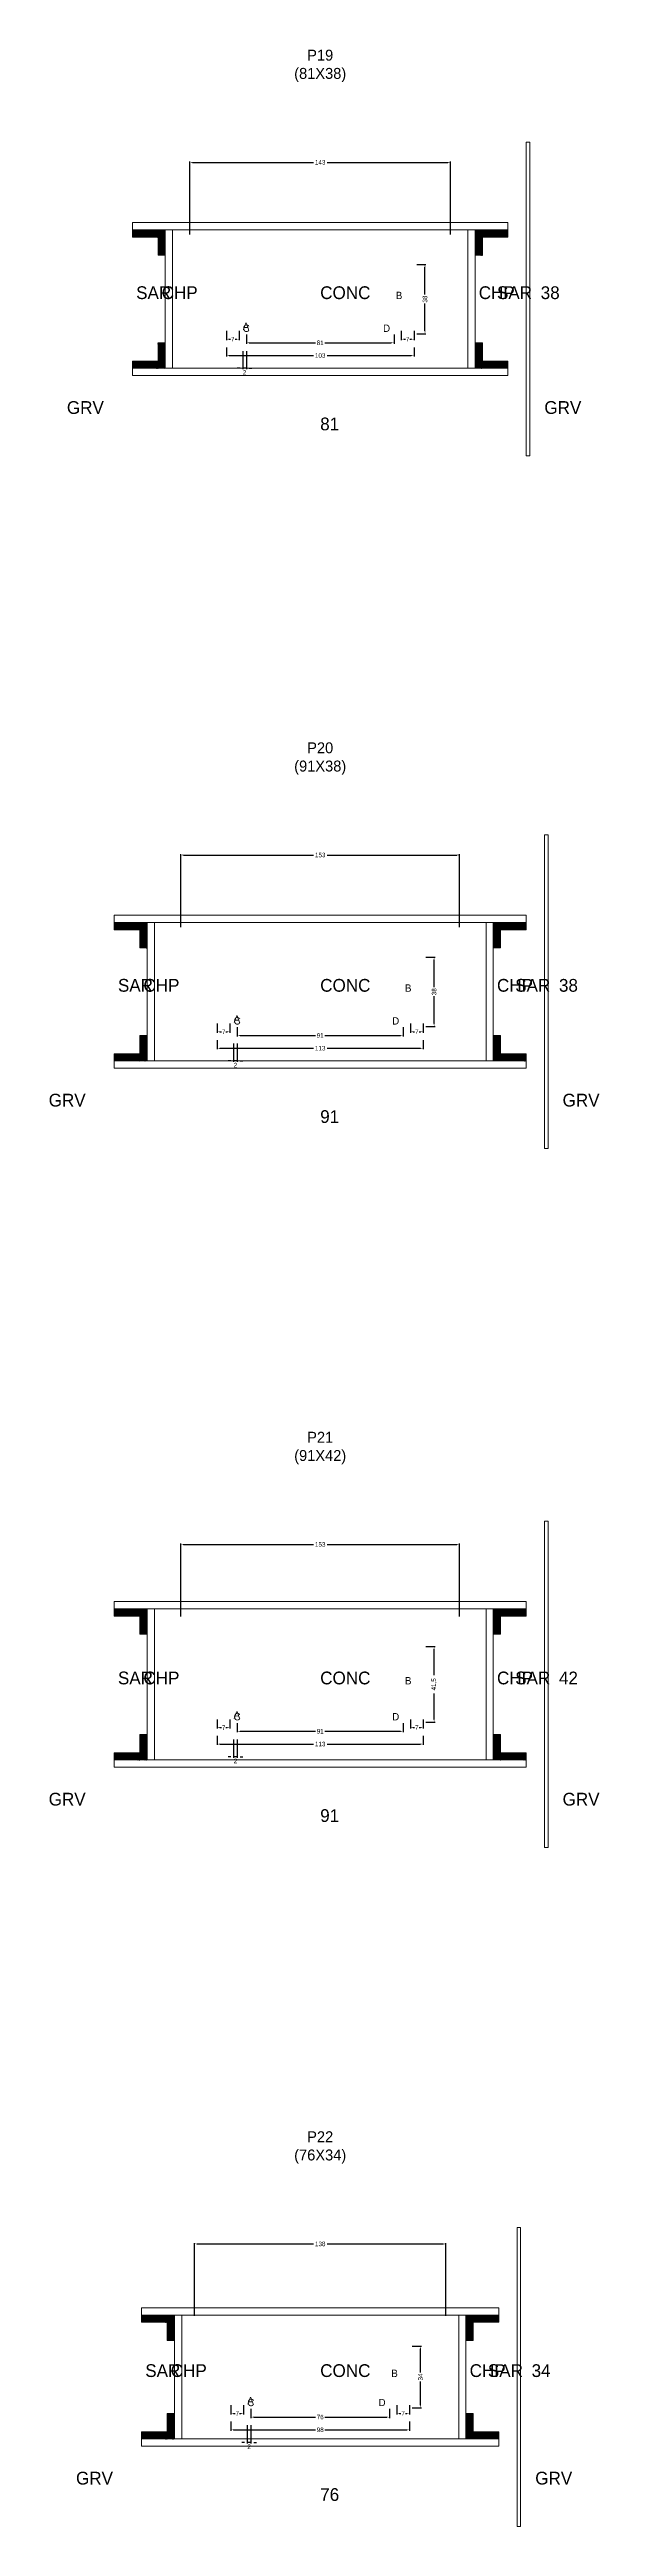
# Model space of a CAD drawing. Header units: centimetres. Extents: x -10500 to 4102, y -9886 to 295.
# Drawn here: x -149 to 153, y -7922 to -6563 of the extents above; entities that cross this region are included whole.
import ezdxf

# ---------------------------------------------------------------- set-up
doc = ezdxf.new("R2010")
doc.units = ezdxf.units.CM
for name, color, linetype in [('COTA', 241, 'Continuous'), ('Hachura', 251, 'Continuous'), ('NOMENCLATURA', 7, 'Continuous'), ('SARRAFO', 251, 'Continuous'), ('Texto Seção', 7, 'Continuous')]:
    doc.layers.add(name, color=color, linetype=linetype)
doc.dimstyles.new('cotax2', dxfattribs={"dimtxt": 2.5, "dimasz": 1.5, "dimexe": 0.5, "dimexo": 0.5, "dimgap": 0.5, "dimtad": 1, "dimcen": 2.5, "dimazin": 3, "dimtfac": 1, "dimtmove": 0, "dimatfit": 3})

msp = doc.modelspace()

# ---------------------------------------------------------------- texts
at = {"layer": 'NOMENCLATURA'}
for s, p in [('B', (41.5, -6700)), ('A', (-42.5, -6717)), ('C', (-42.5, -6718)), ('D', (34.5, -6718)), ('B', (46.5, -7080)), ('A', (-47.5, -7097)), ('C', (-47.5, -7098)), ('D', (39.5, -7098)), ('B', (46.5, -7460)), ('A', (-47.5, -7478.75)), ('C', (-47.5, -7479.75)), ('D', (39.5, -7479.75)), ('B', (39, -7840)), ('A', (-40, -7855)), ('C', (-40, -7856)), ('D', (32, -7856))]:
    msp.add_text(s, height=4, dxfattribs=at).set_placement(p)
at = {"layer": 'NOMENCLATURA', "char_height": 6, "attachment_point": 8}
for s, insert in [('P19\\P(81X38)', (0, -6581)), ('P20\\P(91X38)', (0, -6961)), ('P21\\P(91X42)', (0, -7339.25)), ('P22\\P(76X34)', (0, -7723))]:
    msp.add_mtext(s, dxfattribs=dict(at, insert=insert))
at = {"layer": 'Texto Seção'}
for s, p in [('SAR', (-101, -6700)), ('CHP', (-87, -6700)), ('CONC', (0, -6700)), ('CHP', (87, -6700)), ('SAR', (97, -6700)), ('38', (121, -6700)), ('GRV', (-139, -6763)), ('81', (0, -6772)), ('GRV', (123, -6763)), ('SAR', (-111, -7080)), ('CHP', (-97, -7080)), ('CONC', (0, -7080)), ('CHP', (97, -7080)), ('SAR', (107, -7080)), ('38', (131, -7080)), ('GRV', (-149, -7143)), ('91', (0, -7152)), ('GRV', (133, -7143)), ('SAR', (-111, -7460)), ('CHP', (-97, -7460)), ('CONC', (0, -7460)), ('CHP', (97, -7460)), ('SAR', (107, -7460)), ('42', (131, -7460)), ('GRV', (-149, -7526.5)), ('GRV', (133, -7526.5)), ('91', (0, -7535.5)), ('SAR', (-96, -7840)), ('CHP', (-82, -7840)), ('CONC', (0, -7840)), ('CHP', (82, -7840)), ('SAR', (92, -7840)), ('34', (116, -7840)), ('GRV', (-134, -7899)), ('GRV', (118, -7899)), ('76', (0, -7908))]:
    msp.add_text(s, height=7, dxfattribs=at).set_placement(p)

# ---------------------------------------------------------------- blocks, each defined once
blk = doc.blocks.new('_CLOSEDFILLED')
at = {"color": 0, "linetype": 'BYBLOCK'}
blk.add_solid([(-1, 0.16), (0, 0), (-1, -0.16)], dxfattribs=at)
blk = doc.blocks.new('*D560')
for p, q in [((-49, -7864.5), (-49, -7869.5)), ((49, -7864.5), (49, -7869.5)), ((-47.5, -7869), (-2.5, -7869)), ((2.5, -7869), (47.5, -7869))]:
    blk.add_line(p, q)
at = {"layer": 'Defpoints'}
for p in [(-49, -7864), (49, -7864), (-49, -7869)]:
    blk.add_point(p, dxfattribs=at)
at = {"layer": 'COTA', "xscale": 1.5, "yscale": 1.5, "rotation": 180}
blk.add_blockref('_CLOSEDFILLED', (-49, -7869), dxfattribs=at)
at = {"layer": 'COTA', "xscale": 1.5, "yscale": 1.5}
blk.add_blockref('_CLOSEDFILLED', (49, -7869), dxfattribs=at)
at = {"layer": 'COTA', "insert": (0, -7869), "char_height": 2.5, "attachment_point": 5}
blk.add_mtext('98', dxfattribs=at)
blk = doc.blocks.new('*D561')
for p, q in [((-38, -7857.5), (-38, -7862.5)), ((-36.5, -7862), (-2.5, -7862)), ((2.5, -7862), (36.5, -7862)), ((38, -7857.5), (38, -7862.5))]:
    blk.add_line(p, q)
at = {"layer": 'Defpoints'}
for p in [(-38, -7857), (-38, -7862), (38, -7857)]:
    blk.add_point(p, dxfattribs=at)
at = {"layer": 'COTA', "xscale": 1.5, "yscale": 1.5, "rotation": 180}
blk.add_blockref('_CLOSEDFILLED', (-38, -7862), dxfattribs=at)
at = {"layer": 'COTA', "xscale": 1.5, "yscale": 1.5}
blk.add_blockref('_CLOSEDFILLED', (38, -7862), dxfattribs=at)
at = {"layer": 'COTA', "insert": (0, -7862), "char_height": 2.5, "attachment_point": 5}
blk.add_mtext('76', dxfattribs=at)
blk = doc.blocks.new('*D562')
for p, q in [((50.5, -7823), (55.5, -7823)), ((55, -7837.5), (55, -7824.5)), ((55, -7855.5), (55, -7842.5)), ((50.5, -7857), (55.5, -7857))]:
    blk.add_line(p, q)
at = {"layer": 'Defpoints'}
for p in [(50, -7823), (50, -7857), (55, -7857)]:
    blk.add_point(p, dxfattribs=at)
at = {"layer": 'COTA', "xscale": 1.5, "yscale": 1.5}
for p, rotation in [((55, -7823), 90), ((55, -7857), 270)]:
    blk.add_blockref('_CLOSEDFILLED', p, dxfattribs=dict(at, rotation=rotation))
at = {"layer": 'COTA', "insert": (55, -7840), "char_height": 2.5, "attachment_point": 5, "rotation": 90}
blk.add_mtext('34', dxfattribs=at)
blk = doc.blocks.new('*D563')
for p, q in [((-49, -7855.5), (-49, -7860.5)), ((-47.5, -7860), (-46.75, -7860)), ((-44.25, -7860), (-43.5, -7860)), ((-42, -7855.5), (-42, -7860.5))]:
    blk.add_line(p, q)
at = {"layer": 'Defpoints'}
for p in [(-49, -7855), (-49, -7860), (-42, -7855)]:
    blk.add_point(p, dxfattribs=at)
at = {"layer": 'COTA', "xscale": 1.5, "yscale": 1.5, "rotation": 180}
blk.add_blockref('_CLOSEDFILLED', (-49, -7860), dxfattribs=at)
at = {"layer": 'COTA', "xscale": 1.5, "yscale": 1.5}
blk.add_blockref('_CLOSEDFILLED', (-42, -7860), dxfattribs=at)
at = {"layer": 'COTA', "insert": (-45.5, -7860), "char_height": 2.5, "attachment_point": 5}
blk.add_mtext('7', dxfattribs=at)
blk = doc.blocks.new('*D564')
for p, q in [((42, -7855.5), (42, -7860.5)), ((43.5, -7860), (44.25, -7860)), ((46.75, -7860), (47.5, -7860)), ((49, -7855.5), (49, -7860.5))]:
    blk.add_line(p, q)
at = {"layer": 'Defpoints'}
for p in [(42, -7855), (42, -7860), (49, -7855)]:
    blk.add_point(p, dxfattribs=at)
at = {"layer": 'COTA', "xscale": 1.5, "yscale": 1.5, "rotation": 180}
blk.add_blockref('_CLOSEDFILLED', (42, -7860), dxfattribs=at)
at = {"layer": 'COTA', "xscale": 1.5, "yscale": 1.5}
blk.add_blockref('_CLOSEDFILLED', (49, -7860), dxfattribs=at)
at = {"layer": 'COTA', "insert": (45.5, -7860), "char_height": 2.5, "attachment_point": 5}
blk.add_mtext('7', dxfattribs=at)
blk = doc.blocks.new('*D565')
for p, q in [((-69, -7806.5), (-69, -7766.5)), ((-67.5, -7767), (-3.75, -7767)), ((3.75, -7767), (67.5, -7767)), ((69, -7806.5), (69, -7766.5))]:
    blk.add_line(p, q)
at = {"layer": 'Defpoints'}
for p in [(-69, -7767), (-69, -7807), (69, -7807)]:
    blk.add_point(p, dxfattribs=at)
at = {"layer": 'COTA', "xscale": 1.5, "yscale": 1.5, "rotation": 180}
blk.add_blockref('_CLOSEDFILLED', (-69, -7767), dxfattribs=at)
at = {"layer": 'COTA', "xscale": 1.5, "yscale": 1.5}
blk.add_blockref('_CLOSEDFILLED', (69, -7767), dxfattribs=at)
at = {"layer": 'COTA', "insert": (0, -7767), "char_height": 2.5, "attachment_point": 5}
blk.add_mtext('138', dxfattribs=at)
blk = doc.blocks.new('*D534')
for p, q in [((-56.5, -7488.25), (-56.5, -7493.25)), ((-55, -7492.75), (-3.75, -7492.75)), ((3.75, -7492.75), (55, -7492.75)), ((56.5, -7488.25), (56.5, -7493.25))]:
    blk.add_line(p, q)
at = {"layer": 'Defpoints'}
for p in [(-56.5, -7487.75), (-56.5, -7492.75), (56.5, -7487.75)]:
    blk.add_point(p, dxfattribs=at)
at = {"layer": 'COTA', "xscale": 1.5, "yscale": 1.5, "rotation": 180}
blk.add_blockref('_CLOSEDFILLED', (-56.5, -7492.75), dxfattribs=at)
at = {"layer": 'COTA', "xscale": 1.5, "yscale": 1.5}
blk.add_blockref('_CLOSEDFILLED', (56.5, -7492.75), dxfattribs=at)
at = {"layer": 'COTA', "insert": (0, -7492.75), "char_height": 2.5, "attachment_point": 5}
blk.add_mtext('113', dxfattribs=at)
blk = doc.blocks.new('*D535')
for p, q in [((-45.5, -7481.25), (-45.5, -7486.25)), ((-44, -7485.75), (-2.5, -7485.75)), ((2.5, -7485.75), (44, -7485.75)), ((45.5, -7481.25), (45.5, -7486.25))]:
    blk.add_line(p, q)
at = {"layer": 'Defpoints'}
for p in [(-45.5, -7480.75), (-45.5, -7485.75), (45.5, -7480.75)]:
    blk.add_point(p, dxfattribs=at)
at = {"layer": 'COTA', "xscale": 1.5, "yscale": 1.5, "rotation": 180}
blk.add_blockref('_CLOSEDFILLED', (-45.5, -7485.75), dxfattribs=at)
at = {"layer": 'COTA', "xscale": 1.5, "yscale": 1.5}
blk.add_blockref('_CLOSEDFILLED', (45.5, -7485.75), dxfattribs=at)
at = {"layer": 'COTA', "insert": (0, -7485.75), "char_height": 2.5, "attachment_point": 5}
blk.add_mtext('91', dxfattribs=at)
blk = doc.blocks.new('*D536')
for p, q in [((58, -7439.25), (63, -7439.25)), ((62.5, -7455), (62.5, -7440.75)), ((62.5, -7479.25), (62.5, -7465)), ((58, -7480.75), (63, -7480.75))]:
    blk.add_line(p, q)
at = {"layer": 'Defpoints'}
for p in [(57.5, -7439.25), (57.5, -7480.75), (62.5, -7480.75)]:
    blk.add_point(p, dxfattribs=at)
at = {"layer": 'COTA', "xscale": 1.5, "yscale": 1.5}
for p, rotation in [((62.5, -7439.25), 90), ((62.5, -7480.75), 270)]:
    blk.add_blockref('_CLOSEDFILLED', p, dxfattribs=dict(at, rotation=rotation))
at = {"layer": 'COTA', "insert": (62.5, -7460), "char_height": 2.5, "attachment_point": 5, "rotation": 90}
blk.add_mtext('41,5', dxfattribs=at)
blk = doc.blocks.new('*D537')
for p, q in [((-56.5, -7479.25), (-56.5, -7484.25)), ((-55, -7483.75), (-54.25, -7483.75)), ((-51.75, -7483.75), (-51, -7483.75)), ((-49.5, -7479.25), (-49.5, -7484.25))]:
    blk.add_line(p, q)
at = {"layer": 'Defpoints'}
for p in [(-56.5, -7478.75), (-56.5, -7483.75), (-49.5, -7478.75)]:
    blk.add_point(p, dxfattribs=at)
at = {"layer": 'COTA', "xscale": 1.5, "yscale": 1.5, "rotation": 180}
blk.add_blockref('_CLOSEDFILLED', (-56.5, -7483.75), dxfattribs=at)
at = {"layer": 'COTA', "xscale": 1.5, "yscale": 1.5}
blk.add_blockref('_CLOSEDFILLED', (-49.5, -7483.75), dxfattribs=at)
at = {"layer": 'COTA', "insert": (-53, -7483.75), "char_height": 2.5, "attachment_point": 5}
blk.add_mtext('7', dxfattribs=at)
blk = doc.blocks.new('*D538')
for p, q in [((49.5, -7479.25), (49.5, -7484.25)), ((51, -7483.75), (51.75, -7483.75)), ((54.25, -7483.75), (55, -7483.75)), ((56.5, -7479.25), (56.5, -7484.25))]:
    blk.add_line(p, q)
at = {"layer": 'Defpoints'}
for p in [(49.5, -7478.75), (49.5, -7483.75), (56.5, -7478.75)]:
    blk.add_point(p, dxfattribs=at)
at = {"layer": 'COTA', "xscale": 1.5, "yscale": 1.5, "rotation": 180}
blk.add_blockref('_CLOSEDFILLED', (49.5, -7483.75), dxfattribs=at)
at = {"layer": 'COTA', "xscale": 1.5, "yscale": 1.5}
blk.add_blockref('_CLOSEDFILLED', (56.5, -7483.75), dxfattribs=at)
at = {"layer": 'COTA', "insert": (53, -7483.75), "char_height": 2.5, "attachment_point": 5}
blk.add_mtext('7', dxfattribs=at)
blk = doc.blocks.new('*D539')
for p, q in [((-76.5, -7422.75), (-76.5, -7382.75)), ((-75, -7383.25), (-3.75, -7383.25)), ((3.75, -7383.25), (75, -7383.25)), ((76.5, -7422.75), (76.5, -7382.75))]:
    blk.add_line(p, q)
at = {"layer": 'Defpoints'}
for p in [(-76.5, -7383.25), (-76.5, -7423.25), (76.5, -7423.25)]:
    blk.add_point(p, dxfattribs=at)
at = {"layer": 'COTA', "xscale": 1.5, "yscale": 1.5, "rotation": 180}
blk.add_blockref('_CLOSEDFILLED', (-76.5, -7383.25), dxfattribs=at)
at = {"layer": 'COTA', "xscale": 1.5, "yscale": 1.5}
blk.add_blockref('_CLOSEDFILLED', (76.5, -7383.25), dxfattribs=at)
at = {"layer": 'COTA', "insert": (0, -7383.25), "char_height": 2.5, "attachment_point": 5}
blk.add_mtext('153', dxfattribs=at)
blk = doc.blocks.new('*D508')
for p, q in [((-56.5, -7106.5), (-56.5, -7111.5)), ((56.5, -7106.5), (56.5, -7111.5)), ((-55, -7111), (-3.75, -7111)), ((3.75, -7111), (55, -7111))]:
    blk.add_line(p, q)
at = {"layer": 'Defpoints'}
for p in [(-56.5, -7106), (56.5, -7106), (-56.5, -7111)]:
    blk.add_point(p, dxfattribs=at)
at = {"layer": 'COTA', "xscale": 1.5, "yscale": 1.5, "rotation": 180}
blk.add_blockref('_CLOSEDFILLED', (-56.5, -7111), dxfattribs=at)
at = {"layer": 'COTA', "xscale": 1.5, "yscale": 1.5}
blk.add_blockref('_CLOSEDFILLED', (56.5, -7111), dxfattribs=at)
at = {"layer": 'COTA', "insert": (0, -7111), "char_height": 2.5, "attachment_point": 5}
blk.add_mtext('113', dxfattribs=at)
blk = doc.blocks.new('*D509')
for p, q in [((-45.5, -7099.5), (-45.5, -7104.5)), ((-44, -7104), (-2.5, -7104)), ((2.5, -7104), (44, -7104)), ((45.5, -7099.5), (45.5, -7104.5))]:
    blk.add_line(p, q)
at = {"layer": 'Defpoints'}
for p in [(-45.5, -7099), (-45.5, -7104), (45.5, -7099)]:
    blk.add_point(p, dxfattribs=at)
at = {"layer": 'COTA', "xscale": 1.5, "yscale": 1.5, "rotation": 180}
blk.add_blockref('_CLOSEDFILLED', (-45.5, -7104), dxfattribs=at)
at = {"layer": 'COTA', "xscale": 1.5, "yscale": 1.5}
blk.add_blockref('_CLOSEDFILLED', (45.5, -7104), dxfattribs=at)
at = {"layer": 'COTA', "insert": (0, -7104), "char_height": 2.5, "attachment_point": 5}
blk.add_mtext('91', dxfattribs=at)
blk = doc.blocks.new('*D510')
for p, q in [((58, -7061), (63, -7061)), ((62.5, -7077.5), (62.5, -7062.5)), ((62.5, -7097.5), (62.5, -7082.5)), ((58, -7099), (63, -7099))]:
    blk.add_line(p, q)
at = {"layer": 'Defpoints'}
for p in [(57.5, -7061), (57.5, -7099), (62.5, -7099)]:
    blk.add_point(p, dxfattribs=at)
at = {"layer": 'COTA', "xscale": 1.5, "yscale": 1.5}
for p, rotation in [((62.5, -7061), 90), ((62.5, -7099), 270)]:
    blk.add_blockref('_CLOSEDFILLED', p, dxfattribs=dict(at, rotation=rotation))
at = {"layer": 'COTA', "insert": (62.5, -7080), "char_height": 2.5, "attachment_point": 5, "rotation": 90}
blk.add_mtext('38', dxfattribs=at)
blk = doc.blocks.new('*D511')
for p, q in [((-56.5, -7097.5), (-56.5, -7102.5)), ((-55, -7102), (-54.25, -7102)), ((-51.75, -7102), (-51, -7102)), ((-49.5, -7097.5), (-49.5, -7102.5))]:
    blk.add_line(p, q)
at = {"layer": 'Defpoints'}
for p in [(-56.5, -7097), (-56.5, -7102), (-49.5, -7097)]:
    blk.add_point(p, dxfattribs=at)
at = {"layer": 'COTA', "xscale": 1.5, "yscale": 1.5, "rotation": 180}
blk.add_blockref('_CLOSEDFILLED', (-56.5, -7102), dxfattribs=at)
at = {"layer": 'COTA', "xscale": 1.5, "yscale": 1.5}
blk.add_blockref('_CLOSEDFILLED', (-49.5, -7102), dxfattribs=at)
at = {"layer": 'COTA', "insert": (-53, -7102), "char_height": 2.5, "attachment_point": 5}
blk.add_mtext('7', dxfattribs=at)
blk = doc.blocks.new('*D512')
for p, q in [((49.5, -7097.5), (49.5, -7102.5)), ((51, -7102), (51.75, -7102)), ((54.25, -7102), (55, -7102)), ((56.5, -7097.5), (56.5, -7102.5))]:
    blk.add_line(p, q)
at = {"layer": 'Defpoints'}
for p in [(49.5, -7097), (49.5, -7102), (56.5, -7097)]:
    blk.add_point(p, dxfattribs=at)
at = {"layer": 'COTA', "xscale": 1.5, "yscale": 1.5, "rotation": 180}
blk.add_blockref('_CLOSEDFILLED', (49.5, -7102), dxfattribs=at)
at = {"layer": 'COTA', "xscale": 1.5, "yscale": 1.5}
blk.add_blockref('_CLOSEDFILLED', (56.5, -7102), dxfattribs=at)
at = {"layer": 'COTA', "insert": (53, -7102), "char_height": 2.5, "attachment_point": 5}
blk.add_mtext('7', dxfattribs=at)
blk = doc.blocks.new('*D513')
for p, q in [((-76.5, -7044.5), (-76.5, -7004.5)), ((-75, -7005), (-3.75, -7005)), ((3.75, -7005), (75, -7005)), ((76.5, -7044.5), (76.5, -7004.5))]:
    blk.add_line(p, q)
at = {"layer": 'Defpoints'}
for p in [(-76.5, -7005), (-76.5, -7045), (76.5, -7045)]:
    blk.add_point(p, dxfattribs=at)
at = {"layer": 'COTA', "xscale": 1.5, "yscale": 1.5, "rotation": 180}
blk.add_blockref('_CLOSEDFILLED', (-76.5, -7005), dxfattribs=at)
at = {"layer": 'COTA', "xscale": 1.5, "yscale": 1.5}
blk.add_blockref('_CLOSEDFILLED', (76.5, -7005), dxfattribs=at)
at = {"layer": 'COTA', "insert": (0, -7005), "char_height": 2.5, "attachment_point": 5}
blk.add_mtext('153', dxfattribs=at)
blk = doc.blocks.new('*D482')
for p, q in [((-51.5, -6726.5), (-51.5, -6731.5)), ((51.5, -6726.5), (51.5, -6731.5)), ((-50, -6731), (-3.75, -6731)), ((3.75, -6731), (50, -6731))]:
    blk.add_line(p, q)
at = {"layer": 'Defpoints'}
for p in [(-51.5, -6726), (51.5, -6726), (-51.5, -6731)]:
    blk.add_point(p, dxfattribs=at)
at = {"layer": 'COTA', "xscale": 1.5, "yscale": 1.5, "rotation": 180}
blk.add_blockref('_CLOSEDFILLED', (-51.5, -6731), dxfattribs=at)
at = {"layer": 'COTA', "xscale": 1.5, "yscale": 1.5}
blk.add_blockref('_CLOSEDFILLED', (51.5, -6731), dxfattribs=at)
at = {"layer": 'COTA', "insert": (0, -6731), "char_height": 2.5, "attachment_point": 5}
blk.add_mtext('103', dxfattribs=at)
blk = doc.blocks.new('*D483')
for p, q in [((-40.5, -6719.5), (-40.5, -6724.5)), ((-39, -6724), (-2.5, -6724)), ((2.5, -6724), (39, -6724)), ((40.5, -6719.5), (40.5, -6724.5))]:
    blk.add_line(p, q)
at = {"layer": 'Defpoints'}
for p in [(-40.5, -6719), (-40.5, -6724), (40.5, -6719)]:
    blk.add_point(p, dxfattribs=at)
at = {"layer": 'COTA', "xscale": 1.5, "yscale": 1.5, "rotation": 180}
blk.add_blockref('_CLOSEDFILLED', (-40.5, -6724), dxfattribs=at)
at = {"layer": 'COTA', "xscale": 1.5, "yscale": 1.5}
blk.add_blockref('_CLOSEDFILLED', (40.5, -6724), dxfattribs=at)
at = {"layer": 'COTA', "insert": (0, -6724), "char_height": 2.5, "attachment_point": 5}
blk.add_mtext('81', dxfattribs=at)
blk = doc.blocks.new('*D484')
for p, q in [((53, -6681), (58, -6681)), ((57.5, -6697.5), (57.5, -6682.5)), ((57.5, -6717.5), (57.5, -6702.5)), ((53, -6719), (58, -6719))]:
    blk.add_line(p, q)
at = {"layer": 'Defpoints'}
for p in [(52.5, -6681), (52.5, -6719), (57.5, -6719)]:
    blk.add_point(p, dxfattribs=at)
at = {"layer": 'COTA', "xscale": 1.5, "yscale": 1.5}
for p, rotation in [((57.5, -6681), 90), ((57.5, -6719), 270)]:
    blk.add_blockref('_CLOSEDFILLED', p, dxfattribs=dict(at, rotation=rotation))
at = {"layer": 'COTA', "insert": (57.5, -6700), "char_height": 2.5, "attachment_point": 5, "rotation": 90}
blk.add_mtext('38', dxfattribs=at)
blk = doc.blocks.new('*D485')
for p, q in [((-51.5, -6717.5), (-51.5, -6722.5)), ((-50, -6722), (-49.25, -6722)), ((-46.75, -6722), (-46, -6722)), ((-44.5, -6717.5), (-44.5, -6722.5))]:
    blk.add_line(p, q)
at = {"layer": 'Defpoints'}
for p in [(-51.5, -6717), (-51.5, -6722), (-44.5, -6717)]:
    blk.add_point(p, dxfattribs=at)
at = {"layer": 'COTA', "xscale": 1.5, "yscale": 1.5, "rotation": 180}
blk.add_blockref('_CLOSEDFILLED', (-51.5, -6722), dxfattribs=at)
at = {"layer": 'COTA', "xscale": 1.5, "yscale": 1.5}
blk.add_blockref('_CLOSEDFILLED', (-44.5, -6722), dxfattribs=at)
at = {"layer": 'COTA', "insert": (-48, -6722), "char_height": 2.5, "attachment_point": 5}
blk.add_mtext('7', dxfattribs=at)
blk = doc.blocks.new('*D486')
for p, q in [((44.5, -6717.5), (44.5, -6722.5)), ((46, -6722), (46.75, -6722)), ((49.25, -6722), (50, -6722)), ((51.5, -6717.5), (51.5, -6722.5))]:
    blk.add_line(p, q)
at = {"layer": 'Defpoints'}
for p in [(44.5, -6717), (44.5, -6722), (51.5, -6717)]:
    blk.add_point(p, dxfattribs=at)
at = {"layer": 'COTA', "xscale": 1.5, "yscale": 1.5, "rotation": 180}
blk.add_blockref('_CLOSEDFILLED', (44.5, -6722), dxfattribs=at)
at = {"layer": 'COTA', "xscale": 1.5, "yscale": 1.5}
blk.add_blockref('_CLOSEDFILLED', (51.5, -6722), dxfattribs=at)
at = {"layer": 'COTA', "insert": (48, -6722), "char_height": 2.5, "attachment_point": 5}
blk.add_mtext('7', dxfattribs=at)
blk = doc.blocks.new('*D487')
for p, q in [((-71.5, -6664.5), (-71.5, -6624.5)), ((-70, -6625), (-3.75, -6625)), ((3.75, -6625), (70, -6625)), ((71.5, -6664.5), (71.5, -6624.5))]:
    blk.add_line(p, q)
at = {"layer": 'Defpoints'}
for p in [(-71.5, -6625), (-71.5, -6665), (71.5, -6665)]:
    blk.add_point(p, dxfattribs=at)
at = {"layer": 'COTA', "xscale": 1.5, "yscale": 1.5, "rotation": 180}
blk.add_blockref('_CLOSEDFILLED', (-71.5, -6625), dxfattribs=at)
at = {"layer": 'COTA', "xscale": 1.5, "yscale": 1.5}
blk.add_blockref('_CLOSEDFILLED', (71.5, -6625), dxfattribs=at)
at = {"layer": 'COTA', "insert": (0, -6625), "char_height": 2.5, "attachment_point": 5}
blk.add_mtext('143', dxfattribs=at)

# ---------------------------------------------------------------- dimensions: what is measured, and where the dimension line sits
at = {"layer": 'COTA'}
for base, p1, p2, picture, middle in [((-71.5, -6625), (-71.5, -6665), (71.5, -6665), '*D487', (0, -6625)), ((-51.5, -6722), (-51.5, -6717), (-44.5, -6717), '*D485', (-48, -6722)), ((-51.5, -6731), (-51.5, -6726), (51.5, -6726), '*D482', (0, -6731)), ((-40.5, -6724), (-40.5, -6719), (40.5, -6719), '*D483', (0, -6724)), ((44.5, -6722), (44.5, -6717), (51.5, -6717), '*D486', (48, -6722)), ((-76.5, -7005), (-76.5, -7045), (76.5, -7045), '*D513', (0, -7005)), ((-56.5, -7102), (-56.5, -7097), (-49.5, -7097), '*D511', (-53, -7102)), ((-56.5, -7111), (-56.5, -7106), (56.5, -7106), '*D508', (0, -7111)), ((-45.5, -7104), (-45.5, -7099), (45.5, -7099), '*D509', (0, -7104)), ((49.5, -7102), (49.5, -7097), (56.5, -7097), '*D512', (53, -7102)), ((-76.5, -7383.25), (-76.5, -7423.25), (76.5, -7423.25), '*D539', (0, -7383.25)), ((-56.5, -7483.75), (-56.5, -7478.75), (-49.5, -7478.75), '*D537', (-53, -7483.75)), ((-45.5, -7485.75), (-45.5, -7480.75), (45.5, -7480.75), '*D535', (0, -7485.75)), ((49.5, -7483.75), (49.5, -7478.75), (56.5, -7478.75), '*D538', (53, -7483.75)), ((-56.5, -7492.75), (-56.5, -7487.75), (56.5, -7487.75), '*D534', (0, -7492.75)), ((-69, -7767), (-69, -7807), (69, -7807), '*D565', (0, -7767)), ((-49, -7860), (-49, -7855), (-42, -7855), '*D563', (-45.5, -7860)), ((-49, -7869), (-49, -7864), (49, -7864), '*D560', (0, -7869)), ((-38, -7862), (-38, -7857), (38, -7857), '*D561', (0, -7862)), ((42, -7860), (42, -7855), (49, -7855), '*D564', (45.5, -7860))]:
    dim = msp.add_linear_dim(base=base, p1=p1, p2=p2, dimstyle='cotax2', dxfattribs=at)
    dim.commit()
    dim.dimension.update_dxf_attribs({"geometry": picture, "text_midpoint": middle})
for base, p1, p2, picture, middle in [((57.5, -6719), (52.5, -6719), (52.5, -6681), '*D484', (57.5, -6700)), ((62.5, -7099), (57.5, -7099), (57.5, -7061), '*D510', (62.5, -7080)), ((62.5, -7480.75), (57.5, -7480.75), (57.5, -7439.25), '*D536', (62.5, -7460)), ((55, -7857), (50, -7857), (50, -7823), '*D562', (55, -7840))]:
    dim = msp.add_linear_dim(base=base, p1=p1, p2=p2, angle=90, dimstyle='cotax2', dxfattribs=at)
    dim.commit()
    dim.dimension.update_dxf_attribs({"geometry": picture, "text_midpoint": middle})
for base, p1, p2 in [((-40.5, -6738), (-40.5, -6728), (-42.5, -6728)), ((-45.5, -7118), (-45.5, -7108), (-47.5, -7108)), ((-45.5, -7499.75), (-45.5, -7489.75), (-47.5, -7489.75)), ((-38, -7876), (-38, -7866), (-40, -7866))]:
    msp.add_linear_dim(base=base, p1=p1, p2=p2, dimstyle='cotax2', dxfattribs=at).render()

# ---------------------------------------------------------------- hatches: boundary and pattern name
at = {"layer": 'SARRAFO'}
h = msp.add_hatch(dxfattribs=at)
h.set_pattern_fill('SOLID', scale=2)
h.paths.add_polyline_path([(-103, -6666), (-89, -6666), (-89, -6662), (-103, -6662)])
h = msp.add_hatch(dxfattribs=at)
h.set_pattern_fill('SOLID', scale=2)
h.paths.add_polyline_path([(-89, -6676), (-85, -6676), (-85, -6662), (-89, -6662)])
h = msp.add_hatch(dxfattribs=at)
h.set_pattern_fill('SOLID', scale=2)
h.paths.add_polyline_path([(85, -6676), (89, -6676), (89, -6662), (85, -6662)])
h = msp.add_hatch(dxfattribs=at)
h.set_pattern_fill('SOLID', scale=2)
h.paths.add_polyline_path([(89, -6666), (103, -6666), (103, -6662), (89, -6662)])
h = msp.add_hatch(dxfattribs=at)
h.set_pattern_fill('SOLID', scale=2)
h.paths.add_polyline_path([(-89, -6738), (-85, -6738), (-85, -6724), (-89, -6724)])
h = msp.add_hatch(dxfattribs=at)
h.set_pattern_fill('SOLID', scale=2)
h.paths.add_polyline_path([(85, -6738), (89, -6738), (89, -6724), (85, -6724)])
h = msp.add_hatch(dxfattribs=at)
h.set_pattern_fill('SOLID', scale=2)
h.paths.add_polyline_path([(-103, -6738), (-89, -6738), (-89, -6734), (-103, -6734)])
h = msp.add_hatch(dxfattribs=at)
h.set_pattern_fill('SOLID', scale=2)
h.paths.add_polyline_path([(89, -6738), (103, -6738), (103, -6734), (89, -6734)])
h = msp.add_hatch(dxfattribs=at)
h.set_pattern_fill('SOLID', scale=2)
h.paths.add_polyline_path([(-113, -7046), (-99, -7046), (-99, -7042), (-113, -7042)])
h = msp.add_hatch(dxfattribs=at)
h.set_pattern_fill('SOLID', scale=2)
h.paths.add_polyline_path([(-99, -7056), (-95, -7056), (-95, -7042), (-99, -7042)])
h = msp.add_hatch(dxfattribs=at)
h.set_pattern_fill('SOLID', scale=2)
h.paths.add_polyline_path([(95, -7056), (99, -7056), (99, -7042), (95, -7042)])
h = msp.add_hatch(dxfattribs=at)
h.set_pattern_fill('SOLID', scale=2)
h.paths.add_polyline_path([(99, -7046), (113, -7046), (113, -7042), (99, -7042)])
h = msp.add_hatch(dxfattribs=at)
h.set_pattern_fill('SOLID', scale=2)
h.paths.add_polyline_path([(-99, -7118), (-95, -7118), (-95, -7104), (-99, -7104)])
h = msp.add_hatch(dxfattribs=at)
h.set_pattern_fill('SOLID', scale=2)
h.paths.add_polyline_path([(95, -7118), (99, -7118), (99, -7104), (95, -7104)])
h = msp.add_hatch(dxfattribs=at)
h.set_pattern_fill('SOLID', scale=2)
h.paths.add_polyline_path([(-113, -7118), (-99, -7118), (-99, -7114), (-113, -7114)])
h = msp.add_hatch(dxfattribs=at)
h.set_pattern_fill('SOLID', scale=2)
h.paths.add_polyline_path([(99, -7118), (113, -7118), (113, -7114), (99, -7114)])
h = msp.add_hatch(dxfattribs=at)
h.set_pattern_fill('SOLID', scale=2)
h.paths.add_polyline_path([(-113, -7422.5), (-99, -7422.5), (-99, -7418.5), (-113, -7418.5)])
h = msp.add_hatch(dxfattribs=at)
h.set_pattern_fill('SOLID', scale=2)
h.paths.add_polyline_path([(-99, -7432.5), (-95, -7432.5), (-95, -7418.5), (-99, -7418.5)])
h = msp.add_hatch(dxfattribs=at)
h.set_pattern_fill('SOLID', scale=2)
h.paths.add_polyline_path([(95, -7432.5), (99, -7432.5), (99, -7418.5), (95, -7418.5)])
h = msp.add_hatch(dxfattribs=at)
h.set_pattern_fill('SOLID', scale=2)
h.paths.add_polyline_path([(99, -7422.5), (113, -7422.5), (113, -7418.5), (99, -7418.5)])
h = msp.add_hatch(dxfattribs=at)
h.set_pattern_fill('SOLID', scale=2)
h.paths.add_polyline_path([(-99, -7501.5), (-95, -7501.5), (-95, -7487.5), (-99, -7487.5)])
h = msp.add_hatch(dxfattribs=at)
h.set_pattern_fill('SOLID', scale=2)
h.paths.add_polyline_path([(95, -7501.5), (99, -7501.5), (99, -7487.5), (95, -7487.5)])
h = msp.add_hatch(dxfattribs=at)
h.set_pattern_fill('SOLID', scale=2)
h.paths.add_polyline_path([(-113, -7501.5), (-99, -7501.5), (-99, -7497.5), (-113, -7497.5)])
h = msp.add_hatch(dxfattribs=at)
h.set_pattern_fill('SOLID', scale=2)
h.paths.add_polyline_path([(99, -7501.5), (113, -7501.5), (113, -7497.5), (99, -7497.5)])
h = msp.add_hatch(dxfattribs=at)
h.set_pattern_fill('SOLID', scale=2)
h.paths.add_polyline_path([(-98, -7810), (-84, -7810), (-84, -7806), (-98, -7806)])
h = msp.add_hatch(dxfattribs=at)
h.set_pattern_fill('SOLID', scale=2)
h.paths.add_polyline_path([(-84, -7820), (-80, -7820), (-80, -7806), (-84, -7806)])
h = msp.add_hatch(dxfattribs=at)
h.set_pattern_fill('SOLID', scale=2)
h.paths.add_polyline_path([(80, -7820), (84, -7820), (84, -7806), (80, -7806)])
h = msp.add_hatch(dxfattribs=at)
h.set_pattern_fill('SOLID', scale=2)
h.paths.add_polyline_path([(84, -7810), (98, -7810), (98, -7806), (84, -7806)])
h = msp.add_hatch(dxfattribs=at)
h.set_pattern_fill('SOLID', scale=2)
h.paths.add_polyline_path([(-84, -7874), (-80, -7874), (-80, -7860), (-84, -7860)])
h = msp.add_hatch(dxfattribs=at)
h.set_pattern_fill('SOLID', scale=2)
h.paths.add_polyline_path([(80, -7874), (84, -7874), (84, -7860), (80, -7860)])
h = msp.add_hatch(dxfattribs=at)
h.set_pattern_fill('SOLID', scale=2)
h.paths.add_polyline_path([(-98, -7874), (-84, -7874), (-84, -7870), (-98, -7870)])
h = msp.add_hatch(dxfattribs=at)
h.set_pattern_fill('SOLID', scale=2)
h.paths.add_polyline_path([(84, -7874), (98, -7874), (98, -7870), (84, -7870)])

# ---------------------------------------------------------------- linework, layer by layer
at = {"layer": 'Hachura', "lineweight": 13}
for points in [[(113, -6786), (115, -6786), (115, -6614), (113, -6614)], [(123, -7166), (125, -7166), (125, -6994), (123, -6994)], [(123, -7549.5), (125, -7549.5), (125, -7370.5), (123, -7370.5)], [(108, -7922), (110, -7922), (110, -7758), (108, -7758)]]:
    msp.add_lwpolyline(points, close=True, dxfattribs=at)
at = {"layer": 'Hachura', "lineweight": 18}
for points in [[(-103, -6662), (103, -6662), (103, -6658), (-103, -6658)], [(-85, -6738), (-81, -6738), (-81, -6662), (-85, -6662)], [(81, -6738), (85, -6738), (85, -6662), (81, -6662)], [(-103, -6742), (103, -6742), (103, -6738), (-103, -6738)], [(-113, -7042), (113, -7042), (113, -7038), (-113, -7038)], [(-95, -7118), (-91, -7118), (-91, -7042), (-95, -7042)], [(91, -7118), (95, -7118), (95, -7042), (91, -7042)], [(-113, -7122), (113, -7122), (113, -7118), (-113, -7118)], [(-113, -7418.5), (113, -7418.5), (113, -7414.5), (-113, -7414.5)], [(-95, -7501.5), (-91, -7501.5), (-91, -7418.5), (-95, -7418.5)], [(91, -7501.5), (95, -7501.5), (95, -7418.5), (91, -7418.5)], [(-113, -7505.5), (113, -7505.5), (113, -7501.5), (-113, -7501.5)], [(-98, -7806), (98, -7806), (98, -7802), (-98, -7802)], [(-80, -7874), (-76, -7874), (-76, -7806), (-80, -7806)], [(76, -7874), (80, -7874), (80, -7806), (76, -7806)], [(-98, -7878), (98, -7878), (98, -7874), (-98, -7874)]]:
    msp.add_lwpolyline(points, close=True, dxfattribs=at)
at = {"layer": 'SARRAFO', "lineweight": 13}
for points in [[(-103, -6666), (-89, -6666), (-89, -6662), (-103, -6662)], [(-89, -6676), (-85, -6676), (-85, -6662), (-89, -6662)], [(85, -6676), (89, -6676), (89, -6662), (85, -6662)], [(89, -6666), (103, -6666), (103, -6662), (89, -6662)], [(-89, -6738), (-85, -6738), (-85, -6724), (-89, -6724)], [(85, -6738), (89, -6738), (89, -6724), (85, -6724)], [(-103, -6738), (-89, -6738), (-89, -6734), (-103, -6734)], [(89, -6738), (103, -6738), (103, -6734), (89, -6734)], [(-113, -7046), (-99, -7046), (-99, -7042), (-113, -7042)], [(-99, -7056), (-95, -7056), (-95, -7042), (-99, -7042)], [(95, -7056), (99, -7056), (99, -7042), (95, -7042)], [(99, -7046), (113, -7046), (113, -7042), (99, -7042)], [(-99, -7118), (-95, -7118), (-95, -7104), (-99, -7104)], [(95, -7118), (99, -7118), (99, -7104), (95, -7104)], [(-113, -7118), (-99, -7118), (-99, -7114), (-113, -7114)], [(99, -7118), (113, -7118), (113, -7114), (99, -7114)], [(-113, -7422.5), (-99, -7422.5), (-99, -7418.5), (-113, -7418.5)], [(-99, -7432.5), (-95, -7432.5), (-95, -7418.5), (-99, -7418.5)], [(95, -7432.5), (99, -7432.5), (99, -7418.5), (95, -7418.5)], [(99, -7422.5), (113, -7422.5), (113, -7418.5), (99, -7418.5)], [(-99, -7501.5), (-95, -7501.5), (-95, -7487.5), (-99, -7487.5)], [(95, -7501.5), (99, -7501.5), (99, -7487.5), (95, -7487.5)], [(-113, -7501.5), (-99, -7501.5), (-99, -7497.5), (-113, -7497.5)], [(99, -7501.5), (113, -7501.5), (113, -7497.5), (99, -7497.5)], [(-98, -7810), (-84, -7810), (-84, -7806), (-98, -7806)], [(-84, -7820), (-80, -7820), (-80, -7806), (-84, -7806)], [(80, -7820), (84, -7820), (84, -7806), (80, -7806)], [(84, -7810), (98, -7810), (98, -7806), (84, -7806)], [(-84, -7874), (-80, -7874), (-80, -7860), (-84, -7860)], [(80, -7874), (84, -7874), (84, -7860), (80, -7860)], [(-98, -7874), (-84, -7874), (-84, -7870), (-98, -7870)], [(84, -7874), (98, -7874), (98, -7870), (84, -7870)]]:
    msp.add_lwpolyline(points, close=True, dxfattribs=at)

msp.set_redraw_order([(e.dxf.handle, doc.entitydb.next_handle()) for e in msp.query("TEXT MTEXT ATTDEF DIMENSION ARC_DIMENSION")])  # texts and dimensions are drawn at this point

doc.saveas('drawing.dxf')
